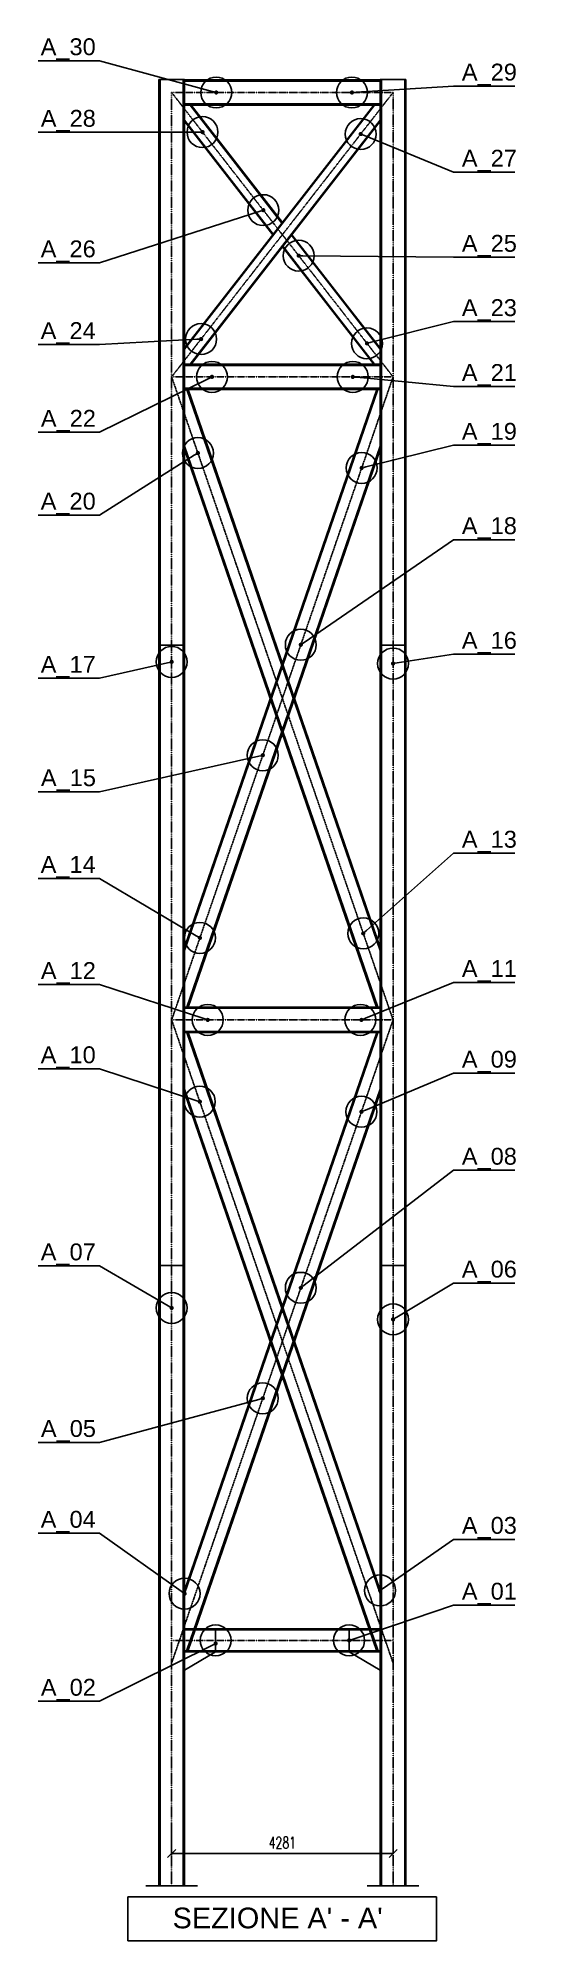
# Model space of a CAD drawing. Header units: metres. Extents: x 11 to 152679, y -40 to 137873.
# Drawn here: x 4587 to 14117, y 25615 to 62419 of the extents above; entities that cross this region are included whole.
import ezdxf
from ezdxf import colors
from ezdxf.entities.mleader import LeaderData, LeaderLine
from ezdxf.enums import TextEntityAlignment as Align
from ezdxf.math import Vec2, Vec3

# ---------------------------------------------------------------- set-up
doc = ezdxf.new("R2010")
doc.units = ezdxf.units.M
doc.linetypes.add('ASSI', pattern=[0.8, 0.4, -0.2, 0, -0.2])
doc.layers.get('Defpoints').update_dxf_attribs({"color": 60})
for name, color, linetype in [('Assi', 6, 'ASSI'), ('CA3', 6, 'Continuous'), ('CA7', 2, 'Continuous'), ('GROSSO', 2, 'Continuous'), ('Quote', 7, 'Continuous'), ('Scritte 0.2mm', 4, 'Continuous')]:
    doc.layers.add(name, color=color, linetype=linetype)
doc.styles.add('1', font='romans.shx', dxfattribs={"width": 0.7, "height": 220})
doc.styles.add('Interprogetti Swis', font='swissl.ttf')
doc.styles.get("Standard").update_dxf_attribs({"font": 'arial.ttf'})
doc.dimstyles.new('1', dxfattribs={"dimscale": 100, "dimtxt": 2.3, "dimasz": 0.04, "dimexe": 0, "dimexo": 0, "dimgap": 1, "dimtad": 1, "dimdec": 1, "dimzin": 9, "dimdsep": 46, "dimtxsty": '1', "dimblk1": 'BARRA', "dimblk2": 'BARRA', "dimsah": 1, "dimcen": 0.09, "dimclrd": 3, "dimclre": 3, "dimclrt": 6, "dimadec": 1, "dimazin": 0, "dimtfac": 1, "dimtdec": 1, "dimtmove": 2, "dimatfit": 3, "dimldrblk": 'BARRA', "dimfxl": 1, "dimtolj": 1, "dimtzin": 0, "dimlwd": -1, "dimlwe": -1, "dimarcsym": 0})

msp = doc.modelspace()

# ---------------------------------------------------------------- texts
at = {"layer": 'CA7'}
msp.add_text("SEZIONE A' - A'", height=400, dxfattribs=at).set_placement((9219.4795, 25859.6217), align=Align.CENTER)

# ---------------------------------------------------------------- blocks, each defined once
blk = doc.blocks.new('BARRA')
at = {"layer": 'GROSSO'}
for p, q in [((-19.5, -19.5), (19.5, 19.5)), ((0.1, 0), (-1.1, 0))]:
    blk.add_line(p, q, dxfattribs=at)
blk = doc.blocks.new('*D402')
at = {"layer": 'Defpoints', "color": 0, "transparency": 16777216}
for p in [(7170, 27855), (11451, 27855), (11451, 27306)]:
    blk.add_point(p, dxfattribs=at)
at = {"layer": 'Quote', "color": 3, "transparency": 16777216}
for p, q in [((7170, 27855), (7170, 27306)), ((11451, 27855), (11451, 27306)), ((7174, 27306), (11447, 27306))]:
    blk.add_line(p, q, dxfattribs=at)
at = {"layer": 'Quote', "color": 3, "transparency": 16777216, "xscale": 4, "yscale": 4, "zscale": 4, "rotation": 180}
blk.add_blockref('BARRA', (7170, 27306), dxfattribs=at)
at = {"layer": 'Quote', "color": 3, "transparency": 16777216, "xscale": 4, "yscale": 4, "zscale": 4}
blk.add_blockref('BARRA', (11451, 27306), dxfattribs=at)
at = {"layer": 'Quote', "color": 6, "transparency": 16777216, "insert": (9311, 27516), "char_height": 220, "attachment_point": 5, "style": '1'}
blk.add_mtext('\\A1;4281', dxfattribs=at)
blk = doc.blocks.new('_Dot')
at = {"color": 0, "linetype": 'ByBlock', "lineweight": -2}
blk.add_line((-0.5, 0), (-1, 0), dxfattribs=at)
at = {"color": 0, "linetype": 'ByBlock', "const_width": 0.5}
blk.add_lwpolyline([(-0.25, 0, 1), (0.25, 0, 1)], format="xyb", close=True, dxfattribs=at)

# ---------------------------------------------------------------- dimensions: what is measured, and where the dimension line sits
at = {"layer": 'Quote'}
dim = msp.add_linear_dim(base=(11451.4347, 27305.9484), p1=(7170.4347, 27854.5543), p2=(11451.4347, 27854.5543), dimstyle='1', dxfattribs=at)
dim.commit()
dim.dimension.update_dxf_attribs({"geometry": '*D402', "text_midpoint": (9310.9347, 27515.9484)})

# ---------------------------------------------------------------- linework, layer by layer
for centre in [(8031.7308, 61365.9252), (10656.3781, 61365.9252), (7766.6286, 60599.9672), (10825.7832, 60562.1216), (8941.4645, 59090.6008), (9627.1339, 58209.6894), (7739.5729, 56597.1235), (10947.0114, 56513.9813), (7950.2197, 55865.9252), (10672.6803, 55865.9252), (7677.559, 54392.6469), (10845.1824, 54104.6638), (9667.9372, 50684.5754), (7170.4347, 50353.4303), (11451.4347, 50320.8387), (8932.3805, 48547.6637), (7716.4847, 45015.289), (10875.1908, 45103.0073), (7868.4333, 43428.9252), (10819.1242, 43428.9252), (7714.731, 41847.6563), (10840.0789, 41652.8374), (9667.9372, 38247.5754), (7170.4347, 37857.7696), (11451.4347, 37636.4051), (8932.3805, 36110.6637), (7420.4347, 32332.7064), (11201.4347, 32394.1555), (8020.4347, 31428.9252), (10601.4347, 31429.3509)]:
    msp.add_circle(centre, 299.1796)
at = {"layer": 'Assi'}
for p, q in [((7170.4347, 61365.9252), (11451.4347, 61365.9252)), ((7170.4347, 61365.9252), (11451.4347, 55865.9252)), ((11451.4347, 61365.9252), (7170.4347, 55865.9252)), ((7170.4347, 26678.9252), (7170.4347, 61365.9252)), ((11451.4347, 61365.9252), (11451.4347, 26678.9252)), ((7170.4347, 55865.9252), (11451.4347, 55865.9252)), ((11451.4347, 55865.9252), (7170.4347, 43428.9252)), ((7170.4347, 55865.9252), (11451.4347, 43428.9252)), ((7170.4347, 55865.9252), (11451.4347, 43428.9252)), ((7170.4347, 43428.9252), (11451.4347, 43428.9252)), ((11451.4347, 43428.9252), (7170.4347, 30991.9252)), ((7170.4347, 43428.9252), (11451.4347, 30991.9252)), ((7170.4347, 43428.9252), (11451.4347, 30991.9252)), ((7170.4347, 31428.9252), (11451.4347, 31428.9252))]:
    msp.add_line(p, q, dxfattribs=at)
at = {"layer": 'CA3'}
for p, q in [((6920.4347, 26678.9252), (6920.4347, 61615.9252)), ((6920.4347, 61615.9252), (7420.4347, 61615.9252)), ((6945.4347, 26678.9252), (6945.4347, 61615.9252)), ((7395.4347, 26678.9252), (7395.4347, 61615.9252)), ((7420.4347, 26678.9252), (7420.4347, 61615.9252)), ((7420.4347, 61610.9252), (11201.4347, 61610.9252)), ((7420.4347, 61585.9252), (11201.4347, 61585.9252)), ((11201.4347, 61615.9252), (11201.4347, 26678.9252)), ((11201.4347, 61615.9252), (11701.4347, 61615.9252)), ((11226.4347, 61615.9252), (11226.4347, 26678.9252)), ((11676.4347, 61615.9252), (11676.4347, 26678.9252)), ((11701.4347, 61615.9252), (11701.4347, 26678.9252)), ((7420.4347, 61145.9252), (11201.4347, 61145.9252)), ((7420.4347, 61120.9252), (11201.4347, 61120.9252)), ((11094.7296, 61120.9252), (7420.4347, 56400.3875)), ((11076.9885, 61120.9252), (7420.4347, 56423.1803)), ((7527.1398, 61120.9252), (9302.0642, 58840.5972)), ((7544.8809, 61120.9252), (9310.9347, 58851.9936)), ((7420.4347, 60831.4629), (9136.0582, 58627.3216)), ((7420.4347, 60808.6701), (9127.1876, 58615.9252)), ((11201.4347, 60831.4629), (7527.4712, 56111.3509)), ((11201.4347, 60808.6701), (7545.2123, 56111.3509)), ((9485.8113, 58604.5288), (11201.4347, 56400.3875)), ((9494.6818, 58615.9252), (11201.4347, 56423.1803)), ((9310.9347, 58379.8567), (11076.6572, 56111.3509)), ((9319.8053, 58391.2532), (11094.3983, 56111.3509)), ((11201.4347, 56111.3509), (7420.4347, 56111.3509)), ((11201.4347, 56086.3509), (7420.4347, 56086.3509)), ((11201.4347, 55646.3509), (7420.4347, 55646.3509)), ((11155.7318, 55621.3509), (7420.4347, 44769.7064)), ((11134.5801, 55621.3509), (7420.4347, 44831.1555)), ((11201.4347, 55621.3509), (7420.4347, 55621.3509)), ((7466.1376, 55621.3509), (11201.4347, 44769.7064)), ((7487.2893, 55621.3509), (11201.4347, 44831.1555)), ((7420.4347, 54525.144), (11155.4388, 43674.3509)), ((11201.4347, 54525.144), (7466.4307, 43674.3509)), ((7420.4347, 54463.6949), (11134.2871, 43674.3509)), ((11201.4347, 54463.6949), (7487.5824, 43674.3509)), ((6920.4347, 50679.215), (7420.4347, 50679.215)), ((11201.4347, 50679.215), (11701.4347, 50679.215)), ((11201.4347, 43674.3509), (7420.4347, 43674.3509)), ((11201.4347, 43654.3509), (7420.4347, 43654.3509)), ((11201.4347, 43204.3509), (7420.4347, 43204.3509)), ((11201.4347, 43184.3509), (7420.4347, 43184.3509)), ((11155.7318, 43184.3509), (7420.4347, 32332.7064)), ((11134.5801, 43184.3509), (7420.4347, 32394.1555)), ((7466.1376, 43184.3509), (11201.4347, 32332.7064)), ((7487.2893, 43184.3509), (11201.4347, 32394.1555)), ((7420.4347, 42088.144), (11155.4388, 31237.3509)), ((7420.4347, 42026.6949), (11134.2871, 31237.3509)), ((11201.4347, 42088.144), (7466.4307, 31237.3509)), ((11201.4347, 42026.6949), (7487.5824, 31237.3509)), ((6920.4347, 38679.215), (7420.4347, 38679.215)), ((11201.4347, 38679.215), (11701.4347, 38679.215)), ((11201.4347, 31649.3509), (7420.4347, 31649.3509)), ((11201.4347, 31629.3509), (7420.4347, 31629.3509)), ((8020.4347, 31649.3509), (8020.4347, 31209.3509)), ((10601.4347, 31649.3509), (10601.4347, 31209.3509)), ((11201.4347, 31229.3509), (7420.4347, 31229.3509)), ((8020.4347, 31209.3509), (7420.4347, 30849.3509)), ((11201.4347, 31209.3509), (7420.4347, 31209.3509)), ((8444.4202, 31209.3509), (8004.4202, 31209.3509)), ((10601.4347, 31209.3509), (11201.4347, 30849.3509))]:
    msp.add_line(p, q, dxfattribs=at)
at = {"layer": 'CA7'}
for p, q in [((6670.4347, 26678.9252), (7670.4347, 26678.9252)), ((10951.4347, 26678.9252), (11951.4347, 26678.9252))]:
    msp.add_line(p, q, dxfattribs=at)
msp.add_lwpolyline([(6325.3999, 25615.3705), (12288.4496, 25615.3705), (12288.4496, 26466.3429), (6325.3999, 26466.3429)], close=True, dxfattribs=at)

msp.set_redraw_order([(e.dxf.handle, doc.entitydb.next_handle()) for e in msp.query("TEXT MTEXT ATTDEF DIMENSION ARC_DIMENSION")])  # texts and dimensions are drawn at this point

# ---------------------------------------------------------------- leaders
at = {"layer": 'Scritte 0.2mm', "ltscale": 0.02}
ml = msp.add_multileader_mtext('Standard', dxfattribs=at)
ml.set_content('\\A1;A_30', color=256, style='Interprogetti Swis')
ml.set_leader_properties(color=7)
ml.set_arrow_properties(name='DOT')
ml.build(insert=Vec2(0, 0))
ml.multileader.update_dxf_attribs({"has_dogleg": 0, "text_left_attachment_type": 6, "text_right_attachment_type": 6, "dogleg_length": 0.36, "arrow_head_size": 81.5508})
ctx = ml.context
ctx.base_point, ctx.char_height, ctx.arrow_head_size, ctx.landing_gap_size, ctx.plane_origin = Vec3(4475.0927, 61980.7794), 326.20325, 81.5508, 163.1016, Vec3(18518.4785, 67803.7511)
ctx.left_attachment, ctx.right_attachment = 6, 6
notes = []
notes.append((ctx, [(1, (1, 1, 0), (5774.1064, 61980.7794), (-1, 0), 0.18, [(0, [(8031.7308, 61365.9252)], 0, [])])]))
ctx.mtext.insert, ctx.mtext.flow_direction = Vec3(4638.1943, 62413.9454), 5
ml = msp.add_multileader_mtext('Standard', dxfattribs=at)
ml.set_content('\\A1;A_29', color=256, style='Interprogetti Swis')
ml.set_leader_properties(color=7)
ml.set_arrow_properties(name='DOT')
ml.build(insert=Vec2(0, 0))
ml.multileader.update_dxf_attribs({"has_dogleg": 0, "text_left_attachment_type": 6, "text_right_attachment_type": 6, "dogleg_length": 0.36, "arrow_head_size": 81.5508})
ctx = ml.context
ctx.base_point, ctx.char_height, ctx.arrow_head_size, ctx.landing_gap_size, ctx.plane_origin = Vec3(12618.2873, 61490.3687), 326.20325, 81.5508, 163.1016, Vec3(21143.1258, 67803.7511)
ctx.left_attachment, ctx.right_attachment = 6, 6
notes.append((ctx, [(0, (1, 1, 0), (12031.1214, 61490.3687), (1, 0), 587.1659, [(0, [(10656.3781, 61365.9252)], 0, [])])]))
ctx.mtext.insert, ctx.mtext.flow_direction = Vec3(12781.3889, 61923.5347), 5
ml = msp.add_multileader_mtext('Standard', dxfattribs=at)
ml.set_content('\\A1;A_28', color=256, style='Interprogetti Swis')
ml.set_leader_properties(color=7)
ml.set_arrow_properties(name='DOT')
ml.build(insert=Vec2(0, 0))
ml.multileader.update_dxf_attribs({"has_dogleg": 0, "text_left_attachment_type": 6, "text_right_attachment_type": 6, "dogleg_length": 0.36, "arrow_head_size": 81.5508})
ctx = ml.context
ctx.base_point, ctx.char_height, ctx.arrow_head_size, ctx.landing_gap_size, ctx.plane_origin = Vec3(4476.8643, 60596.1385), 326.20325, 81.5508, 163.1016, Vec3(18253.3762, 67037.7931)
ctx.left_attachment, ctx.right_attachment = 6, 6
notes.append((ctx, [(1, (1, 1, 0), (5774.1064, 60596.1385), (-1, 0), 0.18, [(0, [(7766.6286, 60599.9672)], 0, [])])]))
ctx.mtext.insert, ctx.mtext.flow_direction = Vec3(4639.966, 61029.3045), 5
ml = msp.add_multileader_mtext('Standard', dxfattribs=at)
ml.set_content('\\A1;A_27', color=256, style='Interprogetti Swis')
ml.set_leader_properties(color=7)
ml.set_arrow_properties(name='DOT')
ml.build(insert=Vec2(0, 0))
ml.multileader.update_dxf_attribs({"has_dogleg": 0, "text_left_attachment_type": 6, "text_right_attachment_type": 6, "dogleg_length": 0.36, "arrow_head_size": 81.5508})
ctx = ml.context
ctx.base_point, ctx.char_height, ctx.arrow_head_size, ctx.landing_gap_size, ctx.plane_origin = Vec3(12618.2873, 59824.5069), 326.20325, 81.5508, 163.1016, Vec3(21312.5308, 66999.9475)
ctx.left_attachment, ctx.right_attachment = 6, 6
notes.append((ctx, [(0, (1, 1, 0), (12031.1214, 59824.5069), (1, 0), 587.1659, [(0, [(10825.7832, 60562.1216)], 0, [])])]))
ctx.mtext.insert, ctx.mtext.flow_direction = Vec3(12781.3889, 60257.6729), 5
ml = msp.add_multileader_mtext('Standard', dxfattribs=at)
ml.set_content('\\A1;A_26', color=256, style='Interprogetti Swis')
ml.set_leader_properties(color=7)
ml.set_arrow_properties(name='DOT')
ml.build(insert=Vec2(0, 0))
ml.multileader.update_dxf_attribs({"has_dogleg": 0, "text_left_attachment_type": 6, "text_right_attachment_type": 6, "dogleg_length": 0.36, "arrow_head_size": 81.5508})
ctx = ml.context
ctx.base_point, ctx.char_height, ctx.arrow_head_size, ctx.landing_gap_size, ctx.plane_origin = Vec3(4475.0927, 58071.5147), 326.20325, 81.5508, 163.1016, Vec3(19428.2121, 65528.4267)
ctx.left_attachment, ctx.right_attachment = 6, 6
notes.append((ctx, [(1, (1, 1, 0), (5774.1064, 58071.5147), (-1, 0), 0.18, [(0, [(8941.4645, 59090.6008)], 0, [])])]))
ctx.mtext.insert, ctx.mtext.flow_direction = Vec3(4638.1943, 58504.6807), 5
ml = msp.add_multileader_mtext('Standard', dxfattribs=at)
ml.set_content('\\A1;A_25', color=256, style='Interprogetti Swis')
ml.set_leader_properties(color=7)
ml.set_arrow_properties(name='DOT')
ml.build(insert=Vec2(0, 0))
ml.multileader.update_dxf_attribs({"has_dogleg": 0, "text_left_attachment_type": 6, "text_right_attachment_type": 6, "dogleg_length": 0.36, "arrow_head_size": 81.5508})
ctx = ml.context
ctx.base_point, ctx.char_height, ctx.arrow_head_size, ctx.landing_gap_size, ctx.plane_origin = Vec3(12618.2873, 58178.4651), 326.20325, 81.5508, 163.1016, Vec3(20113.8815, 64647.5153)
ctx.left_attachment, ctx.right_attachment = 6, 6
notes.append((ctx, [(0, (1, 1, 0), (12031.1214, 58178.4651), (1, 0), 587.1659, [(0, [(9627.1339, 58209.6894)], 0, [])])]))
ctx.mtext.insert, ctx.mtext.flow_direction = Vec3(12781.3889, 58611.6312), 5
ml = msp.add_multileader_mtext('Standard', dxfattribs=at)
ml.set_content('\\A1;A_23', color=256, style='Interprogetti Swis')
ml.set_leader_properties(color=7)
ml.set_arrow_properties(name='DOT')
ml.build(insert=Vec2(0, 0))
ml.multileader.update_dxf_attribs({"has_dogleg": 0, "text_left_attachment_type": 6, "text_right_attachment_type": 6, "dogleg_length": 0.36, "arrow_head_size": 81.5508})
ctx = ml.context
ctx.base_point, ctx.char_height, ctx.arrow_head_size, ctx.landing_gap_size, ctx.plane_origin = Vec3(12618.2873, 56934.6736), 326.20325, 81.5508, 163.1016, Vec3(21433.759, 62951.8073)
ctx.left_attachment, ctx.right_attachment = 6, 6
notes.append((ctx, [(0, (1, 1, 0), (12031.1214, 56934.6736), (1, 0), 587.1659, [(0, [(10947.0114, 56513.9813)], 0, [])])]))
ctx.mtext.insert, ctx.mtext.flow_direction = Vec3(12781.3889, 57367.8397), 5
ml = msp.add_multileader_mtext('Standard', dxfattribs=at)
ml.set_content('\\A1;A_24', color=256, style='Interprogetti Swis')
ml.set_leader_properties(color=7)
ml.set_arrow_properties(name='DOT')
ml.build(insert=Vec2(0, 0))
ml.multileader.update_dxf_attribs({"has_dogleg": 0, "text_left_attachment_type": 6, "text_right_attachment_type": 6, "dogleg_length": 0.36, "arrow_head_size": 81.5508})
ctx = ml.context
ctx.base_point, ctx.char_height, ctx.arrow_head_size, ctx.landing_gap_size, ctx.plane_origin = Vec3(4475.0927, 56490.1319), 326.20325, 81.5508, 163.1016, Vec3(18226.3205, 63034.9495)
ctx.left_attachment, ctx.right_attachment = 6, 6
notes.append((ctx, [(1, (1, 1, 0), (5774.1064, 56490.1319), (-1, 0), 0.18, [(0, [(7739.5729, 56597.1235)], 0, [])])]))
ctx.mtext.insert, ctx.mtext.flow_direction = Vec3(4638.1943, 56923.2979), 5
ml = msp.add_multileader_mtext('Standard', dxfattribs=at)
ml.set_content('\\A1;A_21', color=256, style='Interprogetti Swis')
ml.set_leader_properties(color=7)
ml.set_arrow_properties(name='DOT')
ml.build(insert=Vec2(0, 0))
ml.multileader.update_dxf_attribs({"has_dogleg": 0, "text_left_attachment_type": 6, "text_right_attachment_type": 6, "dogleg_length": 0.36, "arrow_head_size": 81.5508})
ctx = ml.context
ctx.base_point, ctx.char_height, ctx.arrow_head_size, ctx.landing_gap_size, ctx.plane_origin = Vec3(12618.2873, 55679.8349), 326.20325, 81.5508, 163.1016, Vec3(21159.4279, 62303.7511)
ctx.left_attachment, ctx.right_attachment = 6, 6
notes.append((ctx, [(0, (1, 1, 0), (12031.1214, 55679.8349), (1, 0), 587.1659, [(0, [(10672.6803, 55865.9252)], 0, [])])]))
ctx.mtext.insert, ctx.mtext.flow_direction = Vec3(12781.3889, 56113.0009), 5
ml = msp.add_multileader_mtext('Standard', dxfattribs=at)
ml.set_content('\\A1;A_22', color=256, style='Interprogetti Swis')
ml.set_leader_properties(color=7)
ml.set_arrow_properties(name='DOT')
ml.build(insert=Vec2(0, 0))
ml.multileader.update_dxf_attribs({"has_dogleg": 0, "text_left_attachment_type": 6, "text_right_attachment_type": 6, "dogleg_length": 0.36, "arrow_head_size": 81.5508})
ctx = ml.context
ctx.base_point, ctx.char_height, ctx.arrow_head_size, ctx.landing_gap_size, ctx.plane_origin = Vec3(4478.4145, 54794.0526), 326.20325, 81.5508, 163.1016, Vec3(18436.9673, 62303.7511)
ctx.left_attachment, ctx.right_attachment = 6, 6
notes.append((ctx, [(1, (1, 1, 0), (5774.1064, 54794.0526), (-1, 0), 0.18, [(0, [(7950.2197, 55865.9252)], 0, [])])]))
ctx.mtext.insert, ctx.mtext.flow_direction = Vec3(4641.5161, 55227.2186), 5
ml = msp.add_multileader_mtext('Standard', dxfattribs=at)
ml.set_content('\\A1;A_19', color=256, style='Interprogetti Swis')
ml.set_leader_properties(color=7)
ml.set_arrow_properties(name='DOT')
ml.build(insert=Vec2(0, 0))
ml.multileader.update_dxf_attribs({"has_dogleg": 0, "text_left_attachment_type": 6, "text_right_attachment_type": 6, "dogleg_length": 0.36, "arrow_head_size": 81.5508})
ctx = ml.context
ctx.base_point, ctx.char_height, ctx.arrow_head_size, ctx.landing_gap_size, ctx.plane_origin = Vec3(12618.2873, 54542.6169), 326.20325, 81.5508, 163.1016, Vec3(21331.93, 60542.4897)
ctx.left_attachment, ctx.right_attachment = 6, 6
notes.append((ctx, [(0, (1, 1, 0), (12031.1214, 54542.6169), (1, 0), 587.1659, [(0, [(10845.1824, 54104.6638)], 0, [])])]))
ctx.mtext.insert, ctx.mtext.flow_direction = Vec3(12781.3889, 54975.783), 5
ml = msp.add_multileader_mtext('Standard', dxfattribs=at)
ml.set_content('\\A1;A_20', color=256, style='Interprogetti Swis')
ml.set_leader_properties(color=7)
ml.set_arrow_properties(name='DOT')
ml.build(insert=Vec2(0, 0))
ml.multileader.update_dxf_attribs({"has_dogleg": 0, "text_left_attachment_type": 6, "text_right_attachment_type": 6, "dogleg_length": 0.36, "arrow_head_size": 81.5508})
ctx = ml.context
ctx.base_point, ctx.char_height, ctx.arrow_head_size, ctx.landing_gap_size, ctx.plane_origin = Vec3(4475.0927, 53192.1999), 326.20325, 81.5508, 163.1016, Vec3(18164.3066, 60830.4728)
ctx.left_attachment, ctx.right_attachment = 6, 6
notes.append((ctx, [(1, (1, 1, 0), (5774.1064, 53192.1999), (-1, 0), 0.18, [(0, [(7677.559, 54392.6469)], 0, [])])]))
ctx.mtext.insert, ctx.mtext.flow_direction = Vec3(4638.1943, 53625.3659), 5
ml = msp.add_multileader_mtext('Standard', dxfattribs=at)
ml.set_content('\\A1;A_18', color=256, style='Interprogetti Swis')
ml.set_leader_properties(color=7)
ml.set_arrow_properties(name='DOT')
ml.build(insert=Vec2(0, 0))
ml.multileader.update_dxf_attribs({"has_dogleg": 0, "text_left_attachment_type": 6, "text_right_attachment_type": 6, "dogleg_length": 0.36, "arrow_head_size": 81.5508})
ctx = ml.context
ctx.base_point, ctx.char_height, ctx.arrow_head_size, ctx.landing_gap_size, ctx.plane_origin = Vec3(12618.2873, 52716.8948), 326.20325, 81.5508, 163.1016, Vec3(20154.6848, 57122.4013)
ctx.left_attachment, ctx.right_attachment = 6, 6
notes.append((ctx, [(0, (1, 1, 0), (12031.1214, 52716.8948), (1, 0), 587.1659, [(0, [(9667.9372, 50684.5754)], 0, [])])]))
ctx.mtext.insert, ctx.mtext.width, ctx.mtext.flow_direction = Vec3(12781.3889, 53150.0608), 1335.81672, 5
ml = msp.add_multileader_mtext('Standard', dxfattribs=at)
ml.set_content('\\A1;A_16', color=256, style='Interprogetti Swis')
ml.set_leader_properties(color=7)
ml.set_arrow_properties(name='DOT')
ml.build(insert=Vec2(0, 0))
ml.multileader.update_dxf_attribs({"has_dogleg": 0, "text_left_attachment_type": 6, "text_right_attachment_type": 6, "dogleg_length": 0.36, "arrow_head_size": 81.5508})
ctx = ml.context
ctx.base_point, ctx.char_height, ctx.arrow_head_size, ctx.landing_gap_size, ctx.plane_origin = Vec3(12618.2873, 50501.2693), 326.20325, 81.5508, 163.1016, Vec3(21938.1823, 56758.6647)
ctx.left_attachment, ctx.right_attachment = 6, 6
notes.append((ctx, [(0, (1, 1, 0), (12031.1214, 50501.2693), (1, 0), 587.1659, [(0, [(11451.4347, 50320.8387)], 0, [])])]))
ctx.mtext.insert, ctx.mtext.flow_direction = Vec3(12781.3889, 50934.4353), 5
ml = msp.add_multileader_mtext('Standard', dxfattribs=at)
ml.set_content('\\A1;A_17', color=256, style='Interprogetti Swis')
ml.set_leader_properties(color=7)
ml.set_arrow_properties(name='DOT')
ml.build(insert=Vec2(0, 0))
ml.multileader.update_dxf_attribs({"has_dogleg": 0, "text_left_attachment_type": 6, "text_right_attachment_type": 6, "dogleg_length": 0.36, "arrow_head_size": 81.5508})
ctx = ml.context
ctx.base_point, ctx.char_height, ctx.arrow_head_size, ctx.landing_gap_size, ctx.plane_origin = Vec3(4475.9785, 50035.6078), 326.20325, 81.5508, 163.1016, Vec3(17657.1823, 56791.2563)
ctx.left_attachment, ctx.right_attachment = 6, 6
notes.append((ctx, [(1, (1, 1, 0), (5774.1064, 50035.6078), (-1, 0), 0.18, [(0, [(7170.4347, 50353.4303)], 0, [])])]))
ctx.mtext.insert, ctx.mtext.flow_direction = Vec3(4639.0801, 50468.7738), 5
ml = msp.add_multileader_mtext('Standard', dxfattribs=at)
ml.set_content('\\A1;A_15', color=256, style='Interprogetti Swis')
ml.set_leader_properties(color=7)
ml.set_arrow_properties(name='DOT')
ml.build(insert=Vec2(0, 0))
ml.multileader.update_dxf_attribs({"has_dogleg": 0, "text_left_attachment_type": 6, "text_right_attachment_type": 6, "dogleg_length": 0.36, "arrow_head_size": 81.5508})
ctx = ml.context
ctx.base_point, ctx.char_height, ctx.arrow_head_size, ctx.landing_gap_size, ctx.plane_origin = Vec3(4479.3003, 47843.0516), 326.20325, 81.5508, 163.1016, Vec3(19419.1281, 54985.4897)
ctx.left_attachment, ctx.right_attachment = 6, 6
notes.append((ctx, [(1, (1, 1, 0), (5774.1064, 47843.0516), (-1, 0), 0.18, [(0, [(8932.3805, 48547.6637)], 0, [])])]))
ctx.mtext.insert, ctx.mtext.flow_direction = Vec3(4642.402, 48276.2176), 5
ml = msp.add_multileader_mtext('Standard', dxfattribs=at)
ml.set_content('\\A1;A_13', color=256, style='Interprogetti Swis')
ml.set_leader_properties(color=7)
ml.set_arrow_properties(name='DOT')
ml.build(insert=Vec2(0, 0))
ml.multileader.update_dxf_attribs({"has_dogleg": 0, "text_left_attachment_type": 6, "text_right_attachment_type": 6, "dogleg_length": 0.36, "arrow_head_size": 81.5508})
ctx = ml.context
ctx.base_point, ctx.char_height, ctx.arrow_head_size, ctx.landing_gap_size, ctx.plane_origin = Vec3(12618.2873, 46653.2487), 326.20325, 81.5508, 163.1016, Vec3(21361.9384, 51540.8333)
ctx.left_attachment, ctx.right_attachment = 6, 6
notes.append((ctx, [(0, (1, 1, 0), (12031.1214, 46653.2487), (1, 0), 587.1659, [(0, [(10875.1908, 45103.0073)], 0, [])])]))
ctx.mtext.insert, ctx.mtext.flow_direction = Vec3(12781.3889, 47086.4148), 5
ml = msp.add_multileader_mtext('Standard', dxfattribs=at)
ml.set_content('\\A1;A_14', color=256, style='Interprogetti Swis')
ml.set_leader_properties(color=7)
ml.set_arrow_properties(name='DOT')
ml.build(insert=Vec2(0, 0))
ml.multileader.update_dxf_attribs({"has_dogleg": 0, "text_left_attachment_type": 6, "text_right_attachment_type": 6, "dogleg_length": 0.36, "arrow_head_size": 81.5508})
ctx = ml.context
ctx.base_point, ctx.char_height, ctx.arrow_head_size, ctx.landing_gap_size, ctx.plane_origin = Vec3(4475.0927, 46166.1425), 326.20325, 81.5508, 163.1016, Vec3(18203.2323, 51453.1149)
ctx.left_attachment, ctx.right_attachment = 6, 6
notes.append((ctx, [(1, (1, 1, 0), (5774.1064, 46166.1425), (-1, 0), 0.18, [(0, [(7716.4847, 45015.289)], 0, [])])]))
ctx.mtext.insert, ctx.mtext.flow_direction = Vec3(4638.1943, 46599.3086), 5
ml = msp.add_multileader_mtext('Standard', dxfattribs=at)
ml.set_content('\\A1;A_12', color=256, style='Interprogetti Swis')
ml.set_leader_properties(color=7)
ml.set_arrow_properties(name='DOT')
ml.build(insert=Vec2(0, 0))
ml.multileader.update_dxf_attribs({"has_dogleg": 0, "text_left_attachment_type": 6, "text_right_attachment_type": 6, "dogleg_length": 0.36, "arrow_head_size": 81.5508})
ctx = ml.context
ctx.base_point, ctx.char_height, ctx.arrow_head_size, ctx.landing_gap_size, ctx.plane_origin = Vec3(4478.4145, 44112.9768), 326.20325, 81.5508, 163.1016, Vec3(18355.181, 49866.7511)
ctx.left_attachment, ctx.right_attachment = 6, 6
notes.append((ctx, [(1, (1, 1, 0), (5774.1064, 44112.9768), (-1, 0), 0.18, [(0, [(7868.4333, 43428.9252)], 0, [])])]))
ctx.mtext.insert, ctx.mtext.flow_direction = Vec3(4641.5161, 44546.1428), 5
ml = msp.add_multileader_mtext('Standard', dxfattribs=at)
ml.set_content('\\A1;A_11', color=256, style='Interprogetti Swis')
ml.set_leader_properties(color=7)
ml.set_arrow_properties(name='DOT')
ml.build(insert=Vec2(0, 0))
ml.multileader.update_dxf_attribs({"has_dogleg": 0, "text_left_attachment_type": 6, "text_right_attachment_type": 6, "dogleg_length": 0.36, "arrow_head_size": 81.5508})
ctx = ml.context
ctx.base_point, ctx.char_height, ctx.arrow_head_size, ctx.landing_gap_size, ctx.plane_origin = Vec3(12618.2873, 44152.9939), 326.20325, 81.5508, 163.1016, Vec3(21326.8266, 49866.7511)
ctx.left_attachment, ctx.right_attachment = 6, 6
notes.append((ctx, [(0, (1, 1, 0), (12031.1214, 44152.9939), (1, 0), 587.1659, [(0, [(10840.0789, 43428.9252)], 0, [])])]))
ctx.mtext.insert, ctx.mtext.flow_direction = Vec3(12781.3889, 44586.1599), 5
ml = msp.add_multileader_mtext('Standard', dxfattribs=at)
ml.set_content('\\A1;A_10', color=256, style='Interprogetti Swis')
ml.set_leader_properties(color=7)
ml.set_arrow_properties(name='DOT')
ml.build(insert=Vec2(0, 0))
ml.multileader.update_dxf_attribs({"has_dogleg": 0, "text_left_attachment_type": 6, "text_right_attachment_type": 6, "dogleg_length": 0.36, "arrow_head_size": 81.5508})
ctx = ml.context
ctx.base_point, ctx.char_height, ctx.arrow_head_size, ctx.landing_gap_size, ctx.plane_origin = Vec3(4475.0927, 42484.4807), 326.20325, 81.5508, 163.1016, Vec3(18201.4786, 48285.4822)
ctx.left_attachment, ctx.right_attachment = 6, 6
notes.append((ctx, [(1, (1, 1, 0), (5774.1064, 42484.4807), (-1, 0), 0.18, [(0, [(7714.731, 41847.6563)], 0, [])])]))
ctx.mtext.insert, ctx.mtext.flow_direction = Vec3(4638.1943, 42917.6467), 5
ml = msp.add_multileader_mtext('Standard', dxfattribs=at)
ml.set_content('\\A1;A_09', color=256, style='Interprogetti Swis')
ml.set_leader_properties(color=7)
ml.set_arrow_properties(name='DOT')
ml.build(insert=Vec2(0, 0))
ml.multileader.update_dxf_attribs({"has_dogleg": 0, "text_left_attachment_type": 6, "text_right_attachment_type": 6, "dogleg_length": 0.36, "arrow_head_size": 81.5508})
ctx = ml.context
ctx.base_point, ctx.char_height, ctx.arrow_head_size, ctx.landing_gap_size, ctx.plane_origin = Vec3(12618.2873, 42398.754), 326.20325, 81.5508, 163.1016, Vec3(21326.8266, 48090.6634)
ctx.left_attachment, ctx.right_attachment = 6, 6
notes.append((ctx, [(0, (1, 1, 0), (12031.1214, 42398.754), (1, 0), 587.1659, [(0, [(10840.0789, 41652.8374)], 0, [])])]))
ctx.mtext.insert, ctx.mtext.flow_direction = Vec3(12781.3889, 42831.92), 5
ml = msp.add_multileader_mtext('Standard', dxfattribs=at)
ml.set_content('\\A1;A_08', color=256, style='Interprogetti Swis')
ml.set_leader_properties(color=7)
ml.set_arrow_properties(name='DOT')
ml.build(insert=Vec2(0, 0))
ml.multileader.update_dxf_attribs({"has_dogleg": 0, "text_left_attachment_type": 6, "text_right_attachment_type": 6, "dogleg_length": 0.36, "arrow_head_size": 81.5508})
ctx = ml.context
ctx.base_point, ctx.char_height, ctx.arrow_head_size, ctx.landing_gap_size, ctx.plane_origin = Vec3(12618.2873, 40521.6945), 326.20325, 81.5508, 163.1016, Vec3(20154.6848, 44685.4013)
ctx.left_attachment, ctx.right_attachment = 6, 6
notes.append((ctx, [(0, (1, 1, 0), (12031.1214, 40521.6945), (1, 0), 587.1659, [(0, [(9667.9372, 38247.5754)], 0, [])])]))
ctx.mtext.insert, ctx.mtext.flow_direction = Vec3(12781.3889, 40954.8606), 5
ml = msp.add_multileader_mtext('Standard', dxfattribs=at)
ml.set_content('\\A1;A_07', color=256, style='Interprogetti Swis')
ml.set_leader_properties(color=7)
ml.set_arrow_properties(name='DOT')
ml.build(insert=Vec2(0, 0))
ml.multileader.update_dxf_attribs({"has_dogleg": 0, "text_left_attachment_type": 6, "text_right_attachment_type": 6, "dogleg_length": 0.36, "arrow_head_size": 81.5508})
ctx = ml.context
ctx.base_point, ctx.char_height, ctx.arrow_head_size, ctx.landing_gap_size, ctx.plane_origin = Vec3(4475.9785, 38671.8763), 326.20325, 81.5508, 163.1016, Vec3(17657.1823, 44295.5956)
ctx.left_attachment, ctx.right_attachment = 6, 6
notes.append((ctx, [(1, (1, 1, 0), (5774.1064, 38671.8763), (-1, 0), 0.18, [(0, [(7170.4347, 37857.7696)], 0, [])])]))
ctx.mtext.insert, ctx.mtext.flow_direction = Vec3(4639.0801, 39105.0424), 5
ml = msp.add_multileader_mtext('Standard', dxfattribs=at)
ml.set_content('\\A1;A_06', color=256, style='Interprogetti Swis')
ml.set_leader_properties(color=7)
ml.set_arrow_properties(name='DOT')
ml.build(insert=Vec2(0, 0))
ml.multileader.update_dxf_attribs({"has_dogleg": 0, "text_left_attachment_type": 6, "text_right_attachment_type": 6, "dogleg_length": 0.36, "arrow_head_size": 81.5508})
ctx = ml.context
ctx.base_point, ctx.char_height, ctx.arrow_head_size, ctx.landing_gap_size, ctx.plane_origin = Vec3(12618.2873, 38338.8859), 326.20325, 81.5508, 163.1016, Vec3(21938.1823, 44074.2311)
ctx.left_attachment, ctx.right_attachment = 6, 6
notes.append((ctx, [(0, (1, 1, 0), (12031.1214, 38338.8859), (1, 0), 587.1659, [(0, [(11451.4347, 37636.4051)], 0, [])])]))
ctx.mtext.insert, ctx.mtext.flow_direction = Vec3(12781.3889, 38772.052), 5
ml = msp.add_multileader_mtext('Standard', dxfattribs=at)
ml.set_content('\\A1;A_05', color=256, style='Interprogetti Swis')
ml.set_leader_properties(color=7)
ml.set_arrow_properties(name='DOT')
ml.build(insert=Vec2(0, 0))
ml.multileader.update_dxf_attribs({"has_dogleg": 0, "text_left_attachment_type": 6, "text_right_attachment_type": 6, "dogleg_length": 0.36, "arrow_head_size": 81.5508})
ctx = ml.context
ctx.base_point, ctx.char_height, ctx.arrow_head_size, ctx.landing_gap_size, ctx.plane_origin = Vec3(4479.3003, 35256.3235), 326.20325, 81.5508, 163.1016, Vec3(19419.1281, 42548.4897)
ctx.left_attachment, ctx.right_attachment = 6, 6
notes.append((ctx, [(1, (1, 1, 0), (5774.1064, 35256.3235), (-1, 0), 0.18, [(0, [(8932.3805, 36110.6637)], 0, [])])]))
ctx.mtext.insert, ctx.mtext.flow_direction = Vec3(4642.402, 35689.4895), 5
ml = msp.add_multileader_mtext('Standard', dxfattribs=at)
ml.set_content('\\A1;A_04', color=256, style='Interprogetti Swis')
ml.set_leader_properties(color=7)
ml.set_arrow_properties(name='DOT')
ml.build(insert=Vec2(0, 0))
ml.multileader.update_dxf_attribs({"has_dogleg": 0, "text_left_attachment_type": 6, "text_right_attachment_type": 6, "dogleg_length": 0.36, "arrow_head_size": 81.5508})
ctx = ml.context
ctx.base_point, ctx.char_height, ctx.arrow_head_size, ctx.landing_gap_size, ctx.plane_origin = Vec3(4475.0927, 33500.1341), 326.20325, 81.5508, 163.1016, Vec3(17907.1823, 38770.5324)
ctx.left_attachment, ctx.right_attachment = 6, 6
notes.append((ctx, [(1, (1, 1, 0), (5774.1064, 33500.1341), (-1, 0), 0.18, [(0, [(7420.4347, 32332.7064)], 0, [])])]))
ctx.mtext.insert, ctx.mtext.width, ctx.mtext.flow_direction = Vec3(4638.1943, 33933.3001), 2428.938577, 5
ml = msp.add_multileader_mtext('Standard', dxfattribs=at)
ml.set_content('\\A1;A_03', color=256, style='Interprogetti Swis')
ml.set_leader_properties(color=7)
ml.set_arrow_properties(name='DOT')
ml.build(insert=Vec2(0, 0))
ml.multileader.update_dxf_attribs({"has_dogleg": 0, "text_left_attachment_type": 6, "text_right_attachment_type": 6, "dogleg_length": 0.36, "arrow_head_size": 81.5508})
ctx = ml.context
ctx.base_point, ctx.char_height, ctx.arrow_head_size, ctx.landing_gap_size, ctx.plane_origin = Vec3(12618.2873, 33382.8267), 326.20325, 81.5508, 163.1016, Vec3(21688.1823, 38831.9814)
ctx.left_attachment, ctx.right_attachment = 6, 6
notes.append((ctx, [(0, (1, 1, 0), (12031.1214, 33382.8267), (1, 0), 587.1659, [(0, [(11201.4347, 32394.1555)], 0, [])])]))
ctx.mtext.insert, ctx.mtext.flow_direction = Vec3(12781.3889, 33815.9927), 5
ml = msp.add_multileader_mtext('Standard', dxfattribs=at)
ml.set_content('\\A1;A_01', color=256, style='Interprogetti Swis')
ml.set_leader_properties(color=7)
ml.set_arrow_properties(name='DOT')
ml.build(insert=Vec2(0, 0))
ml.multileader.update_dxf_attribs({"has_dogleg": 0, "text_left_attachment_type": 6, "text_right_attachment_type": 6, "dogleg_length": 0.36, "arrow_head_size": 81.5508})
ctx = ml.context
ctx.base_point, ctx.char_height, ctx.arrow_head_size, ctx.landing_gap_size, ctx.plane_origin = Vec3(12618.2873, 32109.2559), 326.20325, 81.5508, 163.1016, Vec3(21088.1823, 37866.7511)
ctx.left_attachment, ctx.right_attachment = 6, 6
notes.append((ctx, [(0, (1, 1, 0), (12031.1214, 32109.2559), (1, 0), 587.1659, [(0, [(10601.4347, 31428.9252)], 0, [])])]))
ctx.mtext.insert, ctx.mtext.flow_direction = Vec3(12781.3889, 32542.4219), 5
ml = msp.add_multileader_mtext('Standard', dxfattribs=at)
ml.set_content('\\A1;A_02', color=256, style='Interprogetti Swis')
ml.set_leader_properties(color=7)
ml.set_arrow_properties(name='DOT')
ml.build(insert=Vec2(0, 0))
ml.multileader.update_dxf_attribs({"has_dogleg": 0, "text_left_attachment_type": 6, "text_right_attachment_type": 6, "dogleg_length": 0.36, "arrow_head_size": 81.5508})
ctx = ml.context
ctx.base_point, ctx.char_height, ctx.arrow_head_size, ctx.landing_gap_size, ctx.plane_origin = Vec3(4478.4145, 30251.2649), 326.20325, 81.5508, 163.1016, Vec3(18507.1823, 37805.7278)
ctx.left_attachment, ctx.right_attachment = 6, 6
notes.append((ctx, [(1, (1, 1, 0), (5774.1064, 30251.2649), (-1, 0), 0.18, [(0, [(8020.4347, 31367.9018)], 0, [])])]))
ctx.mtext.insert, ctx.mtext.flow_direction = Vec3(4641.5161, 30684.4309), 5
for ctx, leaders in notes:
    for number, flags, end, landing, length, lines in leaders:
        leader = LeaderData()
        leader.index, (leader.has_last_leader_line, leader.has_dogleg_vector, leader.attachment_direction) = number, flags
        leader.last_leader_point, leader.dogleg_vector, leader.dogleg_length = Vec3(end), Vec3(landing), length
        for number, points, colour, breaks in lines:
            line = LeaderLine()
            line.index, line.vertices, line.color, line.breaks = number, Vec3.list(points), colors.encode_raw_color(colour), breaks
            leader.lines.append(line)
        ctx.leaders.append(leader)

doc.saveas('drawing.dxf')
